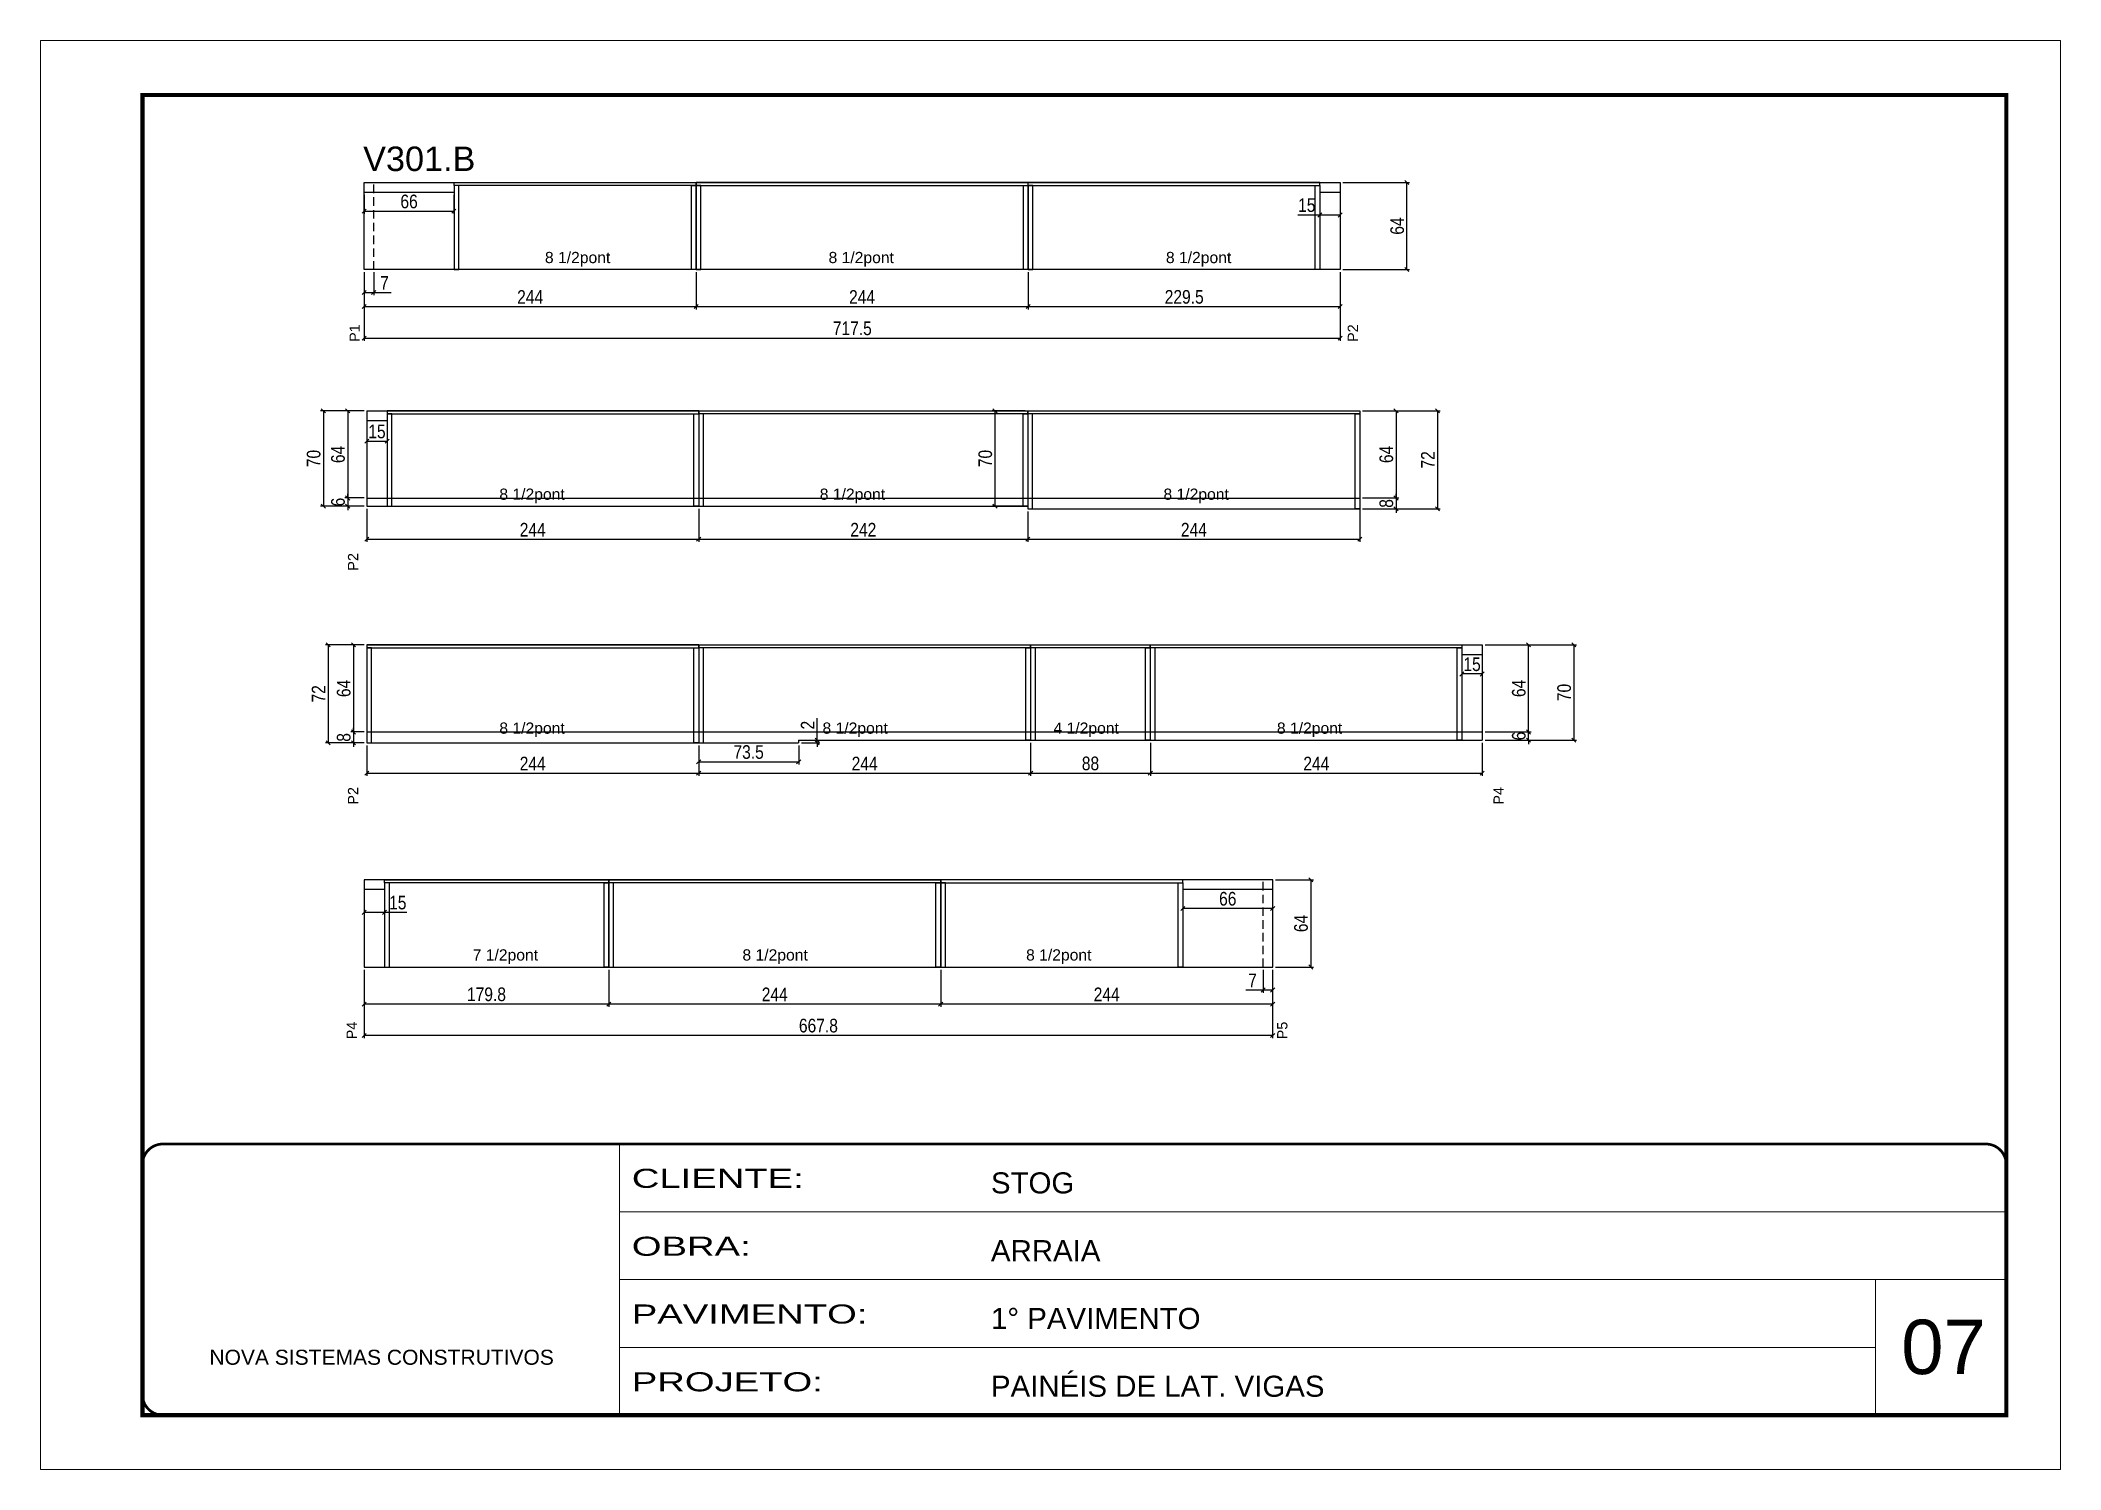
# Model space of a CAD drawing. Extents: x -3394 to 16474, y -5031 to 14397.
# Drawn here: x 7442 to 8927, y 12198 to 13248 of the extents above; entities that cross this region are included whole.
import ezdxf

# ---------------------------------------------------------------- set-up
doc = ezdxf.new("R2010")
doc.units = 0
for name, pattern in [('CONTINUO', [0]), ('DASHED', [0.75, 0.5, -0.25]), ('HIDDEN', [0.375, 0.25, -0.125])]:
    doc.linetypes.add(name, pattern=pattern)
doc.layers.get('0').update_dxf_attribs({"linetype": 'CONTINUOUS'})
doc.layers.get('Defpoints').update_dxf_attribs({"linetype": 'CONTINUOUS'})
for name, color, linetype, lineweight in [('CARIMBO', 255, 'CONTINUOUS', 9), ('Folhas', 255, 'CONTINUOUS', 9), ('SARRAFO DE PRESSAO', 251, 'DASHED', 9)]:
    doc.layers.add(name, color=color, linetype=linetype, lineweight=lineweight)
for name, color, linetype in [('COTA', 241, 'CONTINUOUS'), ('NOMENCLATURA', 7, 'CONTINUOUS'), ('Painéis', 200, 'CONTINUOUS'), ('PONTALETE', 7, 'CONTINUOUS'), ('SARR_2.2x7', 40, 'CONTINUOUS'), ('SARR_3.5x7', 81, 'CONTINUOUS')]:
    doc.layers.add(name, color=color, linetype=linetype)
doc.styles.add('ARIAL', font='arial.ttf')
doc.styles.add('COTA TECNICA', font='techl___.ttf', dxfattribs={"height": 10})
doc.styles.add('Tecnologia', font='')
doc.styles.get('Tecnologia').set_extended_font_data('Forgotten Futurist')
doc.dimstyles.new('PAINEL', dxfattribs={"dimtxt": 10, "dimasz": 3, "dimexe": 3, "dimexo": 3, "dimgap": 3, "dimtad": 1, "dimdec": 1, "dimzin": 12, "dimdsep": 46, "dimtxsty": 'COTA TECNICA', "dimblk1": 'OBLIQUE', "dimblk2": 'OBLIQUE', "dimsah": 1, "dimcen": 0.9, "dimclrd": 4, "dimclre": 4, "dimclrt": 240, "dimadec": 1, "dimazin": 3, "dimtfac": 1, "dimtdec": 1, "dimtmove": 0, "dimatfit": 3, "dimfxl": 1, "dimtolj": 1, "dimtzin": 12, "dimarcsym": 0})

msp = doc.modelspace()

# ---------------------------------------------------------------- texts
at = {"layer": 'CARIMBO', "style": 'ARIAL'}
msp.add_text('07', height=40, dxfattribs=at).set_placement((8810.07, 12268.12))
at = {"layer": 'NOMENCLATURA', "linetype": 'Continuous', "style": 'ARIAL'}
msp.add_text('V301.B', height=18, dxfattribs=at).set_placement((7679.47, 13152.01))
for s, p in [('P1', (7677, 13026.48)), ('P2', (8410.74, 13026.48)), ('P2', (7675.84, 12858.39)), ('P2', (7675.84, 12686.51)), ('P4', (8517.9, 12686.51)), ('P4', (7674.84, 12514.1)), ('P5', (8358.87, 12514.1))]:
    msp.add_text(s, height=7.567, rotation=90, dxfattribs=at).set_placement(p)
at = {"layer": 'PONTALETE', "linetype": 'Continuous', "style": 'ARIAL'}
for s, p in [('8 1/2pont', (7813.07, 13084.36)), ('8 1/2pont', (8021.56, 13084.36)), ('8 1/2pont', (8269.54, 13084.36)), ('8 1/2pont', (7779.58, 12910.47, 0)), ('8 1/2pont', (8015.1, 12910.47, 0)), ('8 1/2pont', (8267.75, 12910.47, 0)), ('8 1/2pont', (7779.58, 12738.6, 0)), ('8 1/2pont', (8017.1, 12738.6, 0)), ('4 1/2pont', (8186.92, 12738.6, 0)), ('8 1/2pont', (8351.13, 12738.6, 0)), ('7 1/2pont', (7759.98, 12571.98)), ('8 1/2pont', (7958.26, 12571.98)), ('8 1/2pont', (8166.76, 12571.98))]:
    msp.add_text(s, height=8.25, dxfattribs=at).set_placement(p)

# ---------------------------------------------------------------- blocks, each defined once
blk = doc.blocks.new('9999999999')
at = {"color": 30, "linetype": 'CONTINUO'}
for p, q in [((98564.6, 34230.2), (98564.6, 34429.4)), ((98564.6, 34379.6), (99584, 34379.6)), ((98564.6, 34329.8), (99488, 34329.8)), ((99584, 34329.8), (99488, 34329.8)), ((99488, 34329.8), (99488, 34230.2)), ((98564.6, 34280), (99488, 34280))]:
    blk.add_line(p, q, dxfattribs=at)
at = {"color": 30, "linetype": 'CONTINUO', "const_width": 2}
blk.add_lwpolyline([(99584, 34230.2), (99584, 34414.4, 0.414214), (99569, 34429.4), (98229, 34429.4, 0.414214), (98214, 34414.4), (98214, 34245.2, 0.414214), (98229, 34230.2), (99584, 34230.2)], format="xyb", dxfattribs=at)
at = {"layer": 'Folhas'}
blk.add_lwpolyline([(98139, 34190.2), (99624, 34190.2), (99624, 35240.2), (98139, 35240.2)], close=True, dxfattribs=at)
at = {"layer": 'Folhas', "color": 30, "const_width": 3}
blk.add_lwpolyline([(98214, 34230.2), (99584, 34230.2), (99584, 35200.2), (98214, 35200.2)], close=True, dxfattribs=at)
at = {"color": 7, "linetype": 'Continuous', "ltscale": 5, "style": 'ARIAL'}
for s, height, p in [('STOG', 15.48, (98837.7, 34393.1)), ('ARRAIA', 15.48, (98837.7, 34343.3)), ('1° PAVIMENTO', 15.483, (98837.7, 34293.5)), ('NOVA SISTEMAS CONSTRUTIVOS', 11.059, (98263.2, 34267.2)), ('PAINÉIS DE LAT. VIGAS', 15.483, (98837.7, 34243.7))]:
    blk.add_text(s, height=height, dxfattribs=at).set_placement(p)
at = {"layer": 'Folhas', "color": 7, "style": 'Tecnologia', "width": 1.5}
for s, p in [('CLIENTE:', (98573.7, 34397.2)), ('OBRA:', (98573.7, 34347.3)), ('PAVIMENTO:', (98573.7, 34297.5)), ('PROJETO:', (98573.7, 34247.7))]:
    blk.add_text(s, height=14, dxfattribs=at).set_placement(p)
blk = doc.blocks.new('_Oblique')
at = {"color": 0, "linetype": 'ByBlock', "lineweight": -2}
blk.add_line((-0.5, -0.5), (0.5, 0.5), dxfattribs=at)
blk = doc.blocks.new('*D122')
at = {"layer": 'COTA', "color": 4, "linetype": 'Continuous', "lineweight": -2, "transparency": 16777216}
for p, q in [((7680.2, 13077.6), (7680.2, 13050.4)), ((7924.2, 13077.6), (7924.2, 13050.4)), ((7680.2, 13052.4), (7924.2, 13052.4))]:
    blk.add_line(p, q, dxfattribs=at)
at = {"layer": 'Defpoints', "color": 0, "linetype": 'Continuous', "transparency": 16777216}
for p in [(7680.2, 13079.6), (7924.2, 13079.6), (7924.2, 13052.4)]:
    blk.add_point(p, dxfattribs=at)
at = {"layer": 'COTA', "color": 4, "linetype": 'Continuous', "lineweight": -2, "transparency": 16777216, "xscale": 3, "yscale": 3, "zscale": 3, "rotation": 180}
blk.add_blockref('_Oblique', (7680.2, 13052.4), dxfattribs=at)
at = {"layer": 'COTA', "color": 4, "linetype": 'Continuous', "lineweight": -2, "transparency": 16777216, "xscale": 3, "yscale": 3, "zscale": 3}
blk.add_blockref('_Oblique', (7924.2, 13052.4), dxfattribs=at)
at = {"layer": 'COTA', "color": 240, "linetype": 'Continuous', "transparency": 16777216, "insert": (7802.2, 13059.5), "char_height": 10, "attachment_point": 5, "style": 'COTA TECNICA'}
blk.add_mtext('\\A1;244', dxfattribs=at)
blk = doc.blocks.new('*D123')
at = {"layer": 'COTA', "color": 4, "linetype": 'Continuous', "lineweight": -2, "transparency": 16777216}
for p, q in [((8168.2, 13077.6), (8168.2, 13050.4)), ((8397.7, 13077.6), (8397.7, 13050.4)), ((8168.2, 13052.4), (8397.7, 13052.4))]:
    blk.add_line(p, q, dxfattribs=at)
at = {"layer": 'Defpoints', "color": 0, "linetype": 'Continuous', "transparency": 16777216}
for p in [(8168.2, 13079.6), (8397.7, 13079.6), (8397.7, 13052.4)]:
    blk.add_point(p, dxfattribs=at)
at = {"layer": 'COTA', "color": 4, "linetype": 'Continuous', "lineweight": -2, "transparency": 16777216, "xscale": 3, "yscale": 3, "zscale": 3, "rotation": 180}
blk.add_blockref('_Oblique', (8168.2, 13052.4), dxfattribs=at)
at = {"layer": 'COTA', "color": 4, "linetype": 'Continuous', "lineweight": -2, "transparency": 16777216, "xscale": 3, "yscale": 3, "zscale": 3}
blk.add_blockref('_Oblique', (8397.7, 13052.4), dxfattribs=at)
at = {"layer": 'COTA', "color": 240, "linetype": 'Continuous', "transparency": 16777216, "insert": (8283, 13059.5), "char_height": 10, "attachment_point": 5, "style": 'COTA TECNICA'}
blk.add_mtext('\\A1;229.5', dxfattribs=at)
blk = doc.blocks.new('*D124')
at = {"layer": 'COTA', "color": 4, "linetype": 'Continuous', "lineweight": -2, "transparency": 16777216}
for p, q in [((7680.2, 13077.6), (7680.2, 13027.3)), ((8397.7, 13077.6), (8397.7, 13027.3)), ((7680.2, 13029.3), (8397.7, 13029.3))]:
    blk.add_line(p, q, dxfattribs=at)
at = {"layer": 'Defpoints', "color": 0, "linetype": 'Continuous', "transparency": 16777216}
for p in [(7680.2, 13079.6), (8397.7, 13079.6), (8397.7, 13029.3)]:
    blk.add_point(p, dxfattribs=at)
at = {"layer": 'COTA', "color": 4, "linetype": 'Continuous', "lineweight": -2, "transparency": 16777216, "xscale": 3, "yscale": 3, "zscale": 3, "rotation": 180}
blk.add_blockref('_Oblique', (7680.2, 13029.3), dxfattribs=at)
at = {"layer": 'COTA', "color": 4, "linetype": 'Continuous', "lineweight": -2, "transparency": 16777216, "xscale": 3, "yscale": 3, "zscale": 3}
blk.add_blockref('_Oblique', (8397.7, 13029.3), dxfattribs=at)
at = {"layer": 'COTA', "color": 240, "linetype": 'Continuous', "transparency": 16777216, "insert": (8039, 13036.4), "char_height": 10, "attachment_point": 5, "style": 'COTA TECNICA'}
blk.add_mtext('\\A1;717.5', dxfattribs=at)
blk = doc.blocks.new('*D125')
at = {"layer": 'COTA', "color": 4, "linetype": 'Continuous', "lineweight": -2, "transparency": 16777216}
for p, q in [((8399.7, 13143.6), (8448.7, 13143.6)), ((8446.7, 13079.6), (8446.7, 13143.6)), ((8399.7, 13079.6), (8448.7, 13079.6))]:
    blk.add_line(p, q, dxfattribs=at)
at = {"layer": 'Defpoints', "color": 0, "linetype": 'Continuous', "transparency": 16777216}
for p in [(8397.7, 13143.6), (8446.7, 13143.6), (8397.7, 13079.6)]:
    blk.add_point(p, dxfattribs=at)
at = {"layer": 'COTA', "color": 4, "linetype": 'Continuous', "lineweight": -2, "transparency": 16777216, "xscale": 3, "yscale": 3, "zscale": 3}
for p, rotation in [((8446.7, 13143.6), 90), ((8446.7, 13079.6), 270)]:
    blk.add_blockref('_Oblique', p, dxfattribs=dict(at, rotation=rotation))
at = {"layer": 'COTA', "color": 240, "linetype": 'Continuous', "transparency": 16777216, "insert": (8439.6, 13111.6), "char_height": 10, "attachment_point": 5, "rotation": 90, "style": 'COTA TECNICA'}
blk.add_mtext('\\A1;64', dxfattribs=at)
blk = doc.blocks.new('*D126')
at = {"layer": 'COTA', "color": 4, "linetype": 'Continuous', "lineweight": -2, "transparency": 16777216}
for p, q in [((7924.2, 13077.6), (7924.2, 13050.4)), ((8168.2, 13077.6), (8168.2, 13050.4)), ((7924.2, 13052.4), (8168.2, 13052.4))]:
    blk.add_line(p, q, dxfattribs=at)
at = {"layer": 'Defpoints', "color": 0, "linetype": 'Continuous', "transparency": 16777216}
for p in [(7924.2, 13079.6), (8168.2, 13079.6), (8168.2, 13052.4)]:
    blk.add_point(p, dxfattribs=at)
at = {"layer": 'COTA', "color": 4, "linetype": 'Continuous', "lineweight": -2, "transparency": 16777216, "xscale": 3, "yscale": 3, "zscale": 3, "rotation": 180}
blk.add_blockref('_Oblique', (7924.2, 13052.4), dxfattribs=at)
at = {"layer": 'COTA', "color": 4, "linetype": 'Continuous', "lineweight": -2, "transparency": 16777216, "xscale": 3, "yscale": 3, "zscale": 3}
blk.add_blockref('_Oblique', (8168.2, 13052.4), dxfattribs=at)
at = {"layer": 'COTA', "color": 240, "linetype": 'Continuous', "transparency": 16777216, "insert": (8046.2, 13059.5), "char_height": 10, "attachment_point": 5, "style": 'COTA TECNICA'}
blk.add_mtext('\\A1;244', dxfattribs=at)
blk = doc.blocks.new('*D127')
at = {"layer": 'COTA', "color": 4, "linetype": 'Continuous', "lineweight": -2, "transparency": 16777216}
for p, q in [((7680.2, 13134.6), (7680.2, 13120.5)), ((7746.2, 13134.6), (7746.2, 13120.5)), ((7680.2, 13122.5), (7746.2, 13122.5))]:
    blk.add_line(p, q, dxfattribs=at)
at = {"layer": 'Defpoints', "color": 0, "linetype": 'Continuous', "transparency": 16777216}
for p in [(7680.2, 13136.6), (7746.2, 13136.6), (7746.2, 13122.5)]:
    blk.add_point(p, dxfattribs=at)
at = {"layer": 'COTA', "color": 4, "linetype": 'Continuous', "lineweight": -2, "transparency": 16777216, "xscale": 3, "yscale": 3, "zscale": 3, "rotation": 180}
blk.add_blockref('_Oblique', (7680.2, 13122.5), dxfattribs=at)
at = {"layer": 'COTA', "color": 4, "linetype": 'Continuous', "lineweight": -2, "transparency": 16777216, "xscale": 3, "yscale": 3, "zscale": 3}
blk.add_blockref('_Oblique', (7746.2, 13122.5), dxfattribs=at)
at = {"layer": 'COTA', "color": 240, "linetype": 'Continuous', "transparency": 16777216, "insert": (7713.2, 13129.6), "char_height": 10, "attachment_point": 5, "style": 'COTA TECNICA'}
blk.add_mtext('\\A1;66', dxfattribs=at)
blk = doc.blocks.new('*D128')
at = {"layer": 'COTA', "color": 4, "linetype": 'Continuous', "lineweight": -2, "transparency": 16777216}
for p, q in [((7680.2, 13077.6), (7680.2, 13060.7)), ((7687.2, 13077.6), (7687.2, 13060.7)), ((7680.2, 13062.7), (7687.2, 13062.7)), ((7687.2, 13062.7), (7700, 13062.7))]:
    blk.add_line(p, q, dxfattribs=at)
at = {"layer": 'Defpoints', "color": 0, "linetype": 'Continuous', "transparency": 16777216}
for p in [(7680.2, 13079.6), (7687.2, 13079.6), (7687.2, 13062.7)]:
    blk.add_point(p, dxfattribs=at)
at = {"layer": 'COTA', "color": 4, "linetype": 'Continuous', "lineweight": -2, "transparency": 16777216, "xscale": 3, "yscale": 3, "zscale": 3, "rotation": 180}
blk.add_blockref('_Oblique', (7680.2, 13062.7), dxfattribs=at)
at = {"layer": 'COTA', "color": 4, "linetype": 'Continuous', "lineweight": -2, "transparency": 16777216, "xscale": 3, "yscale": 3, "zscale": 3}
blk.add_blockref('_Oblique', (7687.2, 13062.7), dxfattribs=at)
at = {"layer": 'COTA', "color": 240, "linetype": 'Continuous', "transparency": 16777216, "insert": (7695.1, 13069.8), "char_height": 10, "attachment_point": 5, "style": 'COTA TECNICA'}
blk.add_mtext('\\A1;7', dxfattribs=at)
blk = doc.blocks.new('*D129')
at = {"layer": 'COTA', "color": 4, "linetype": 'Continuous', "lineweight": -2, "transparency": 16777216}
for p, q in [((8382.7, 13134.6), (8382.7, 13117.7)), ((8397.7, 13134.6), (8397.7, 13117.7)), ((8382.7, 13119.7), (8366.4, 13119.7)), ((8397.7, 13119.7), (8382.7, 13119.7))]:
    blk.add_line(p, q, dxfattribs=at)
at = {"layer": 'Defpoints', "color": 0, "linetype": 'Continuous', "transparency": 16777216}
for p in [(8382.7, 13136.6), (8397.7, 13136.6), (8382.7, 13119.7)]:
    blk.add_point(p, dxfattribs=at)
at = {"layer": 'COTA', "color": 4, "linetype": 'Continuous', "lineweight": -2, "transparency": 16777216, "xscale": 3, "yscale": 3, "zscale": 3, "rotation": 180}
blk.add_blockref('_Oblique', (8382.7, 13119.7), dxfattribs=at)
at = {"layer": 'COTA', "color": 4, "linetype": 'Continuous', "lineweight": -2, "transparency": 16777216, "xscale": 3, "yscale": 3, "zscale": 3}
blk.add_blockref('_Oblique', (8397.7, 13119.7), dxfattribs=at)
at = {"layer": 'COTA', "color": 240, "linetype": 'Continuous', "transparency": 16777216, "insert": (8373.1, 13126.9), "char_height": 10, "attachment_point": 5, "style": 'COTA TECNICA'}
blk.add_mtext('\\A1;15', dxfattribs=at)
blk = doc.blocks.new('*D131')
at = {"layer": 'COTA', "color": 4, "linetype": 'Continuous', "lineweight": -2, "transparency": 16777216}
for p, q in [((7682.1, 12903.8), (7682.1, 12879.5)), ((7926.1, 12903.8), (7926.1, 12879.5)), ((7682.1, 12881.5), (7926.1, 12881.5))]:
    blk.add_line(p, q, dxfattribs=at)
at = {"layer": 'Defpoints', "color": 0, "linetype": 'Continuous', "transparency": 16777216}
for p in [(7682.1, 12905.8), (7926.1, 12905.8), (7926.1, 12881.5)]:
    blk.add_point(p, dxfattribs=at)
at = {"layer": 'COTA', "color": 4, "linetype": 'Continuous', "lineweight": -2, "transparency": 16777216, "xscale": 3, "yscale": 3, "zscale": 3, "rotation": 180}
blk.add_blockref('_Oblique', (7682.1, 12881.5), dxfattribs=at)
at = {"layer": 'COTA', "color": 4, "linetype": 'Continuous', "lineweight": -2, "transparency": 16777216, "xscale": 3, "yscale": 3, "zscale": 3}
blk.add_blockref('_Oblique', (7926.1, 12881.5), dxfattribs=at)
at = {"layer": 'COTA', "color": 240, "linetype": 'Continuous', "transparency": 16777216, "insert": (7804.1, 12888.5), "char_height": 10, "attachment_point": 5, "style": 'COTA TECNICA'}
blk.add_mtext('\\A1;244', dxfattribs=at)
blk = doc.blocks.new('*D133')
at = {"layer": 'COTA', "color": 4, "linetype": 'Continuous', "lineweight": -2, "transparency": 16777216}
for p, q in [((7926.1, 12903.8), (7926.1, 12879.5)), ((8168.1, 12901.8), (8168.1, 12879.5)), ((7926.1, 12881.5), (8168.1, 12881.5))]:
    blk.add_line(p, q, dxfattribs=at)
at = {"layer": 'Defpoints', "color": 0, "linetype": 'Continuous', "transparency": 16777216}
for p in [(7926.1, 12905.8), (8168.1, 12903.8), (8168.1, 12881.5)]:
    blk.add_point(p, dxfattribs=at)
at = {"layer": 'COTA', "color": 4, "linetype": 'Continuous', "lineweight": -2, "transparency": 16777216, "xscale": 3, "yscale": 3, "zscale": 3, "rotation": 180}
blk.add_blockref('_Oblique', (7926.1, 12881.5), dxfattribs=at)
at = {"layer": 'COTA', "color": 4, "linetype": 'Continuous', "lineweight": -2, "transparency": 16777216, "xscale": 3, "yscale": 3, "zscale": 3}
blk.add_blockref('_Oblique', (8168.1, 12881.5), dxfattribs=at)
at = {"layer": 'COTA', "color": 240, "linetype": 'Continuous', "transparency": 16777216, "insert": (8047.1, 12888.5), "char_height": 10, "attachment_point": 5, "style": 'COTA TECNICA'}
blk.add_mtext('\\A1;242', dxfattribs=at)
blk = doc.blocks.new('*D136')
at = {"layer": 'COTA', "color": 4, "linetype": 'Continuous', "lineweight": -2, "transparency": 16777216}
for p, q in [((7682.1, 12966.8), (7682.1, 12951.5)), ((7697.1, 12966.8), (7697.1, 12951.5)), ((7682.1, 12953.5), (7697.1, 12953.5))]:
    blk.add_line(p, q, dxfattribs=at)
at = {"layer": 'Defpoints', "color": 0, "linetype": 'Continuous', "transparency": 16777216}
for p in [(7682.1, 12968.8), (7697.1, 12968.8), (7697.1, 12953.5)]:
    blk.add_point(p, dxfattribs=at)
at = {"layer": 'COTA', "color": 4, "linetype": 'Continuous', "lineweight": -2, "transparency": 16777216, "xscale": 3, "yscale": 3, "zscale": 3, "rotation": 180}
blk.add_blockref('_Oblique', (7682.1, 12953.5), dxfattribs=at)
at = {"layer": 'COTA', "color": 4, "linetype": 'Continuous', "lineweight": -2, "transparency": 16777216, "xscale": 3, "yscale": 3, "zscale": 3}
blk.add_blockref('_Oblique', (7697.1, 12953.5), dxfattribs=at)
at = {"layer": 'COTA', "color": 240, "linetype": 'Continuous', "transparency": 16777216, "insert": (7689.6, 12960.6), "char_height": 10, "attachment_point": 5, "style": 'COTA TECNICA'}
blk.add_mtext('\\A1;15', dxfattribs=at)
blk = doc.blocks.new('*D142')
at = {"layer": 'COTA', "color": 4, "linetype": 'Continuous', "lineweight": -2, "transparency": 16777216}
for p, q in [((8104, 12565.2), (8104, 12538)), ((8348, 12565.2), (8348, 12538)), ((8348, 12540), (8104, 12540))]:
    blk.add_line(p, q, dxfattribs=at)
at = {"layer": 'Defpoints', "color": 0, "linetype": 'Continuous', "transparency": 16777216}
for p in [(8104, 12567.2), (8348, 12567.2), (8104, 12540)]:
    blk.add_point(p, dxfattribs=at)
at = {"layer": 'COTA', "color": 4, "linetype": 'Continuous', "lineweight": -2, "transparency": 16777216, "xscale": 3, "yscale": 3, "zscale": 3, "rotation": 180}
blk.add_blockref('_Oblique', (8104, 12540), dxfattribs=at)
at = {"layer": 'COTA', "color": 4, "linetype": 'Continuous', "lineweight": -2, "transparency": 16777216, "xscale": 3, "yscale": 3, "zscale": 3}
blk.add_blockref('_Oblique', (8348, 12540), dxfattribs=at)
at = {"layer": 'COTA', "color": 240, "linetype": 'Continuous', "transparency": 16777216, "insert": (8226, 12547.1), "char_height": 10, "attachment_point": 5, "style": 'COTA TECNICA'}
blk.add_mtext('\\A1;244', dxfattribs=at)
blk = doc.blocks.new('*D143')
at = {"layer": 'COTA', "color": 4, "linetype": 'Continuous', "lineweight": -2, "transparency": 16777216}
for p, q in [((7680.2, 12565.2), (7680.2, 12538)), ((7860, 12565.2), (7860, 12538)), ((7860, 12540), (7680.2, 12540))]:
    blk.add_line(p, q, dxfattribs=at)
at = {"layer": 'Defpoints', "color": 0, "linetype": 'Continuous', "transparency": 16777216}
for p in [(7680.2, 12567.2), (7860, 12567.2), (7680.2, 12540)]:
    blk.add_point(p, dxfattribs=at)
at = {"layer": 'COTA', "color": 4, "linetype": 'Continuous', "lineweight": -2, "transparency": 16777216, "xscale": 3, "yscale": 3, "zscale": 3, "rotation": 180}
blk.add_blockref('_Oblique', (7680.2, 12540), dxfattribs=at)
at = {"layer": 'COTA', "color": 4, "linetype": 'Continuous', "lineweight": -2, "transparency": 16777216, "xscale": 3, "yscale": 3, "zscale": 3}
blk.add_blockref('_Oblique', (7860, 12540), dxfattribs=at)
at = {"layer": 'COTA', "color": 240, "linetype": 'Continuous', "transparency": 16777216, "insert": (7770.1, 12547.1), "char_height": 10, "attachment_point": 5, "style": 'COTA TECNICA'}
blk.add_mtext('\\A1;179.8', dxfattribs=at)
blk = doc.blocks.new('*D144')
at = {"layer": 'COTA', "color": 4, "linetype": 'Continuous', "lineweight": -2, "transparency": 16777216}
for p, q in [((7680.2, 12565.2), (7680.2, 12514.9)), ((8348, 12565.2), (8348, 12514.9)), ((8348, 12516.9), (7680.2, 12516.9))]:
    blk.add_line(p, q, dxfattribs=at)
at = {"layer": 'Defpoints', "color": 0, "linetype": 'Continuous', "transparency": 16777216}
for p in [(7680.2, 12567.2), (8348, 12567.2), (7680.2, 12516.9)]:
    blk.add_point(p, dxfattribs=at)
at = {"layer": 'COTA', "color": 4, "linetype": 'Continuous', "lineweight": -2, "transparency": 16777216, "xscale": 3, "yscale": 3, "zscale": 3, "rotation": 180}
blk.add_blockref('_Oblique', (7680.2, 12516.9), dxfattribs=at)
at = {"layer": 'COTA', "color": 4, "linetype": 'Continuous', "lineweight": -2, "transparency": 16777216, "xscale": 3, "yscale": 3, "zscale": 3}
blk.add_blockref('_Oblique', (8348, 12516.9), dxfattribs=at)
at = {"layer": 'COTA', "color": 240, "linetype": 'Continuous', "transparency": 16777216, "insert": (8014.1, 12524.1), "char_height": 10, "attachment_point": 5, "style": 'COTA TECNICA'}
blk.add_mtext('\\A1;667.8', dxfattribs=at)
blk = doc.blocks.new('*D138')
at = {"layer": 'COTA', "color": 4, "linetype": 'Continuous', "lineweight": -2, "transparency": 16777216}
for p, q in [((7860, 12565.2), (7860, 12538)), ((8104, 12565.2), (8104, 12538)), ((8104, 12540), (7860, 12540))]:
    blk.add_line(p, q, dxfattribs=at)
at = {"layer": 'Defpoints', "color": 0, "linetype": 'Continuous', "transparency": 16777216}
for p in [(7860, 12567.2), (8104, 12567.2), (7860, 12540)]:
    blk.add_point(p, dxfattribs=at)
at = {"layer": 'COTA', "color": 4, "linetype": 'Continuous', "lineweight": -2, "transparency": 16777216, "xscale": 3, "yscale": 3, "zscale": 3, "rotation": 180}
blk.add_blockref('_Oblique', (7860, 12540), dxfattribs=at)
at = {"layer": 'COTA', "color": 4, "linetype": 'Continuous', "lineweight": -2, "transparency": 16777216, "xscale": 3, "yscale": 3, "zscale": 3}
blk.add_blockref('_Oblique', (8104, 12540), dxfattribs=at)
at = {"layer": 'COTA', "color": 240, "linetype": 'Continuous', "transparency": 16777216, "insert": (7982, 12547.1), "char_height": 10, "attachment_point": 5, "style": 'COTA TECNICA'}
blk.add_mtext('\\A1;244', dxfattribs=at)
blk = doc.blocks.new('*D139')
at = {"layer": 'COTA', "color": 4, "linetype": 'Continuous', "lineweight": -2, "transparency": 16777216}
for p, q in [((8282, 12622.2), (8282, 12608.2)), ((8348, 12610.2), (8282, 12610.2)), ((8348, 12622.2), (8348, 12608.2))]:
    blk.add_line(p, q, dxfattribs=at)
at = {"layer": 'Defpoints', "color": 0, "linetype": 'Continuous', "transparency": 16777216}
for p in [(8282, 12624.2), (8348, 12624.2), (8282, 12610.2)]:
    blk.add_point(p, dxfattribs=at)
at = {"layer": 'COTA', "color": 4, "linetype": 'Continuous', "lineweight": -2, "transparency": 16777216, "xscale": 3, "yscale": 3, "zscale": 3, "rotation": 180}
blk.add_blockref('_Oblique', (8282, 12610.2), dxfattribs=at)
at = {"layer": 'COTA', "color": 4, "linetype": 'Continuous', "lineweight": -2, "transparency": 16777216, "xscale": 3, "yscale": 3, "zscale": 3}
blk.add_blockref('_Oblique', (8348, 12610.2), dxfattribs=at)
at = {"layer": 'COTA', "color": 240, "linetype": 'Continuous', "transparency": 16777216, "insert": (8315, 12617.3), "char_height": 10, "attachment_point": 5, "style": 'COTA TECNICA'}
blk.add_mtext('\\A1;66', dxfattribs=at)
blk = doc.blocks.new('*D140')
at = {"layer": 'COTA', "color": 4, "linetype": 'Continuous', "lineweight": -2, "transparency": 16777216}
for p, q in [((8341, 12565.2), (8341, 12548.3)), ((8348, 12565.2), (8348, 12548.3)), ((8341, 12550.3), (8328.3, 12550.3)), ((8348, 12550.3), (8341, 12550.3))]:
    blk.add_line(p, q, dxfattribs=at)
at = {"layer": 'Defpoints', "color": 0, "linetype": 'Continuous', "transparency": 16777216}
for p in [(8341, 12567.2), (8348, 12567.2), (8341, 12550.3)]:
    blk.add_point(p, dxfattribs=at)
at = {"layer": 'COTA', "color": 4, "linetype": 'Continuous', "lineweight": -2, "transparency": 16777216, "xscale": 3, "yscale": 3, "zscale": 3, "rotation": 180}
blk.add_blockref('_Oblique', (8341, 12550.3), dxfattribs=at)
at = {"layer": 'COTA', "color": 4, "linetype": 'Continuous', "lineweight": -2, "transparency": 16777216, "xscale": 3, "yscale": 3, "zscale": 3}
blk.add_blockref('_Oblique', (8348, 12550.3), dxfattribs=at)
at = {"layer": 'COTA', "color": 240, "linetype": 'Continuous', "transparency": 16777216, "insert": (8333.2, 12557.4), "char_height": 10, "attachment_point": 5, "style": 'COTA TECNICA'}
blk.add_mtext('\\A1;7', dxfattribs=at)
blk = doc.blocks.new('*D141')
at = {"layer": 'COTA', "color": 4, "linetype": 'Continuous', "lineweight": -2, "transparency": 16777216}
for p, q in [((7680.2, 12622.2), (7680.2, 12605.4)), ((7695.2, 12622.2), (7695.2, 12605.4)), ((7680.2, 12607.4), (7695.2, 12607.4)), ((7695.2, 12607.4), (7711.6, 12607.4))]:
    blk.add_line(p, q, dxfattribs=at)
at = {"layer": 'Defpoints', "color": 0, "linetype": 'Continuous', "transparency": 16777216}
for p in [(7680.2, 12624.2), (7695.2, 12624.2), (7695.2, 12607.4)]:
    blk.add_point(p, dxfattribs=at)
at = {"layer": 'COTA', "color": 4, "linetype": 'Continuous', "lineweight": -2, "transparency": 16777216, "xscale": 3, "yscale": 3, "zscale": 3, "rotation": 180}
blk.add_blockref('_Oblique', (7680.2, 12607.4), dxfattribs=at)
at = {"layer": 'COTA', "color": 4, "linetype": 'Continuous', "lineweight": -2, "transparency": 16777216, "xscale": 3, "yscale": 3, "zscale": 3}
blk.add_blockref('_Oblique', (7695.2, 12607.4), dxfattribs=at)
at = {"layer": 'COTA', "color": 240, "linetype": 'Continuous', "transparency": 16777216, "insert": (7704.9, 12614.5), "char_height": 10, "attachment_point": 5, "style": 'COTA TECNICA'}
blk.add_mtext('\\A1;15', dxfattribs=at)
blk = doc.blocks.new('*D145')
at = {"layer": 'COTA', "color": 4, "linetype": 'Continuous', "lineweight": -2, "transparency": 16777216}
for p, q in [((8350, 12631.2), (8378, 12631.2)), ((8376, 12631.2), (8376, 12567.2)), ((8350, 12567.2), (8378, 12567.2))]:
    blk.add_line(p, q, dxfattribs=at)
at = {"layer": 'Defpoints', "color": 0, "linetype": 'Continuous', "transparency": 16777216}
for p in [(8348, 12631.2), (8348, 12567.2), (8376, 12567.2)]:
    blk.add_point(p, dxfattribs=at)
at = {"layer": 'COTA', "color": 4, "linetype": 'Continuous', "lineweight": -2, "transparency": 16777216, "xscale": 3, "yscale": 3, "zscale": 3}
for p, rotation in [((8376, 12631.2), 90), ((8376, 12567.2), 270)]:
    blk.add_blockref('_Oblique', p, dxfattribs=dict(at, rotation=rotation))
at = {"layer": 'COTA', "color": 240, "linetype": 'Continuous', "transparency": 16777216, "insert": (8368.9, 12599.2), "char_height": 10, "attachment_point": 5, "rotation": 90, "style": 'COTA TECNICA'}
blk.add_mtext('\\A1;64', dxfattribs=at)
blk = doc.blocks.new('*D2214')
at = {"layer": 'COTA', "color": 4, "linetype": 'Continuous', "lineweight": -2, "transparency": 16777216}
for p, q in [((8504.1, 12803.9), (8571.4, 12803.9)), ((8569.4, 12803.9), (8569.4, 12733.9)), ((8504.1, 12733.9), (8571.4, 12733.9))]:
    blk.add_line(p, q, dxfattribs=at)
at = {"layer": 'Defpoints', "color": 0, "linetype": 'Continuous', "transparency": 16777216}
for p in [(8502.1, 12803.9), (8502.1, 12733.9), (8569.4, 12733.9)]:
    blk.add_point(p, dxfattribs=at)
at = {"layer": 'COTA', "color": 4, "linetype": 'Continuous', "lineweight": -2, "transparency": 16777216, "xscale": 3, "yscale": 3, "zscale": 3}
for p, rotation in [((8569.4, 12803.9), 90), ((8569.4, 12733.9), 270)]:
    blk.add_blockref('_Oblique', p, dxfattribs=dict(at, rotation=rotation))
at = {"layer": 'COTA', "color": 240, "linetype": 'Continuous', "transparency": 16777216, "insert": (8562.3, 12768.9), "char_height": 10, "attachment_point": 5, "rotation": 90, "style": 'COTA TECNICA'}
blk.add_mtext('\\A1;70', dxfattribs=at)
blk = doc.blocks.new('*D2215')
at = {"layer": 'COTA', "color": 4, "linetype": 'Continuous', "lineweight": -2, "transparency": 16777216}
for p, q in [((7682.1, 12729.9), (7682.1, 12707.6)), ((7926.1, 12729.9), (7926.1, 12707.6)), ((7682.1, 12709.6), (7926.1, 12709.6))]:
    blk.add_line(p, q, dxfattribs=at)
at = {"layer": 'Defpoints', "color": 0, "linetype": 'Continuous', "transparency": 16777216}
for p in [(7682.1, 12731.9), (7926.1, 12731.9), (7926.1, 12709.6)]:
    blk.add_point(p, dxfattribs=at)
at = {"layer": 'COTA', "color": 4, "linetype": 'Continuous', "lineweight": -2, "transparency": 16777216, "xscale": 3, "yscale": 3, "zscale": 3, "rotation": 180}
blk.add_blockref('_Oblique', (7682.1, 12709.6), dxfattribs=at)
at = {"layer": 'COTA', "color": 4, "linetype": 'Continuous', "lineweight": -2, "transparency": 16777216, "xscale": 3, "yscale": 3, "zscale": 3}
blk.add_blockref('_Oblique', (7926.1, 12709.6), dxfattribs=at)
at = {"layer": 'COTA', "color": 240, "linetype": 'Continuous', "transparency": 16777216, "insert": (7804.1, 12716.7), "char_height": 10, "attachment_point": 5, "style": 'COTA TECNICA'}
blk.add_mtext('\\A1;244', dxfattribs=at)
blk = doc.blocks.new('*D2216')
at = {"layer": 'COTA', "color": 4, "linetype": 'Continuous', "lineweight": -2, "transparency": 16777216}
for p, q in [((8258.1, 12731.9), (8258.1, 12707.6)), ((8502.1, 12731.9), (8502.1, 12707.6)), ((8258.1, 12709.6), (8502.1, 12709.6))]:
    blk.add_line(p, q, dxfattribs=at)
at = {"layer": 'Defpoints', "color": 0, "linetype": 'Continuous', "transparency": 16777216}
for p in [(8258.1, 12733.9), (8502.1, 12733.9), (8502.1, 12709.6)]:
    blk.add_point(p, dxfattribs=at)
at = {"layer": 'COTA', "color": 4, "linetype": 'Continuous', "lineweight": -2, "transparency": 16777216, "xscale": 3, "yscale": 3, "zscale": 3, "rotation": 180}
blk.add_blockref('_Oblique', (8258.1, 12709.6), dxfattribs=at)
at = {"layer": 'COTA', "color": 4, "linetype": 'Continuous', "lineweight": -2, "transparency": 16777216, "xscale": 3, "yscale": 3, "zscale": 3}
blk.add_blockref('_Oblique', (8502.1, 12709.6), dxfattribs=at)
at = {"layer": 'COTA', "color": 240, "linetype": 'Continuous', "transparency": 16777216, "insert": (8380.1, 12716.7), "char_height": 10, "attachment_point": 5, "style": 'COTA TECNICA'}
blk.add_mtext('\\A1;244', dxfattribs=at)
blk = doc.blocks.new('*D2217')
at = {"layer": 'COTA', "color": 4, "linetype": 'Continuous', "lineweight": -2, "transparency": 16777216}
for p, q in [((7926.1, 12729.9), (7926.1, 12707.6)), ((8170.1, 12731.9), (8170.1, 12707.6)), ((7926.1, 12709.6), (8170.1, 12709.6))]:
    blk.add_line(p, q, dxfattribs=at)
at = {"layer": 'Defpoints', "color": 0, "linetype": 'Continuous', "transparency": 16777216}
for p in [(7926.1, 12731.9), (8170.1, 12733.9), (8170.1, 12709.6)]:
    blk.add_point(p, dxfattribs=at)
at = {"layer": 'COTA', "color": 4, "linetype": 'Continuous', "lineweight": -2, "transparency": 16777216, "xscale": 3, "yscale": 3, "zscale": 3, "rotation": 180}
blk.add_blockref('_Oblique', (7926.1, 12709.6), dxfattribs=at)
at = {"layer": 'COTA', "color": 4, "linetype": 'Continuous', "lineweight": -2, "transparency": 16777216, "xscale": 3, "yscale": 3, "zscale": 3}
blk.add_blockref('_Oblique', (8170.1, 12709.6), dxfattribs=at)
at = {"layer": 'COTA', "color": 240, "linetype": 'Continuous', "transparency": 16777216, "insert": (8048.1, 12716.7), "char_height": 10, "attachment_point": 5, "style": 'COTA TECNICA'}
blk.add_mtext('\\A1;244', dxfattribs=at)
blk = doc.blocks.new('*D2211')
at = {"layer": 'COTA', "color": 4, "linetype": 'Continuous', "lineweight": -2, "transparency": 16777216}
for p, q in [((8170.1, 12731.9), (8170.1, 12707.6)), ((8258.1, 12731.9), (8258.1, 12707.6)), ((8170.1, 12709.6), (8258.1, 12709.6))]:
    blk.add_line(p, q, dxfattribs=at)
at = {"layer": 'Defpoints', "color": 0, "linetype": 'Continuous', "transparency": 16777216}
for p in [(8170.1, 12733.9), (8258.1, 12733.9), (8258.1, 12709.6)]:
    blk.add_point(p, dxfattribs=at)
at = {"layer": 'COTA', "color": 4, "linetype": 'Continuous', "lineweight": -2, "transparency": 16777216, "xscale": 3, "yscale": 3, "zscale": 3, "rotation": 180}
blk.add_blockref('_Oblique', (8170.1, 12709.6), dxfattribs=at)
at = {"layer": 'COTA', "color": 4, "linetype": 'Continuous', "lineweight": -2, "transparency": 16777216, "xscale": 3, "yscale": 3, "zscale": 3}
blk.add_blockref('_Oblique', (8258.1, 12709.6), dxfattribs=at)
at = {"layer": 'COTA', "color": 240, "linetype": 'Continuous', "transparency": 16777216, "insert": (8214.1, 12716.7), "char_height": 10, "attachment_point": 5, "style": 'COTA TECNICA'}
blk.add_mtext('\\A1;88', dxfattribs=at)
blk = doc.blocks.new('*D2213')
at = {"layer": 'COTA', "color": 4, "linetype": 'Continuous', "lineweight": -2, "transparency": 16777216}
for p, q in [((8487.1, 12794.9), (8487.1, 12780.5)), ((8502.1, 12794.9), (8502.1, 12780.5)), ((8502.1, 12782.5), (8487.1, 12782.5))]:
    blk.add_line(p, q, dxfattribs=at)
at = {"layer": 'Defpoints', "color": 0, "linetype": 'Continuous', "transparency": 16777216}
for p in [(8487.1, 12796.9), (8502.1, 12796.9), (8487.1, 12782.5)]:
    blk.add_point(p, dxfattribs=at)
at = {"layer": 'COTA', "color": 4, "linetype": 'Continuous', "lineweight": -2, "transparency": 16777216, "xscale": 3, "yscale": 3, "zscale": 3, "rotation": 180}
blk.add_blockref('_Oblique', (8487.1, 12782.5), dxfattribs=at)
at = {"layer": 'COTA', "color": 4, "linetype": 'Continuous', "lineweight": -2, "transparency": 16777216, "xscale": 3, "yscale": 3, "zscale": 3}
blk.add_blockref('_Oblique', (8502.1, 12782.5), dxfattribs=at)
at = {"layer": 'COTA', "color": 240, "linetype": 'Continuous', "transparency": 16777216, "insert": (8494.6, 12789.6), "char_height": 10, "attachment_point": 5, "style": 'COTA TECNICA'}
blk.add_mtext('\\A1;15', dxfattribs=at)
blk = doc.blocks.new('*D2209')
at = {"layer": 'COTA', "color": 4, "linetype": 'Continuous', "lineweight": -2, "transparency": 16777216}
for p, q in [((8536.1, 12739.9), (8536.1, 12742.9)), ((8504.1, 12739.9), (8538.1, 12739.9)), ((8504.1, 12733.9), (8538.1, 12733.9)), ((8536.1, 12733.9), (8536.1, 12739.9)), ((8536.1, 12733.9), (8536.1, 12730.9))]:
    blk.add_line(p, q, dxfattribs=at)
at = {"layer": 'Defpoints', "color": 0, "linetype": 'Continuous', "transparency": 16777216}
for p in [(8502.1, 12739.9), (8502.1, 12733.9), (8536.1, 12739.9)]:
    blk.add_point(p, dxfattribs=at)
at = {"layer": 'COTA', "color": 4, "linetype": 'Continuous', "lineweight": -2, "transparency": 16777216, "xscale": 3, "yscale": 3, "zscale": 3}
for p, rotation in [((8536.1, 12739.9), 270), ((8536.1, 12733.9), 90)]:
    blk.add_blockref('_Oblique', p, dxfattribs=dict(at, rotation=rotation))
at = {"layer": 'COTA', "color": 240, "linetype": 'Continuous', "transparency": 16777216, "insert": (8529, 12736.9), "char_height": 10, "attachment_point": 5, "rotation": 90, "style": 'COTA TECNICA'}
blk.add_mtext('\\A1;6', dxfattribs=at)
blk = doc.blocks.new('*D2210')
at = {"layer": 'COTA', "color": 4, "linetype": 'Continuous', "lineweight": -2, "transparency": 16777216}
for p, q in [((8504.1, 12803.9), (8538.1, 12803.9)), ((8536.1, 12739.9), (8536.1, 12803.9)), ((8504.1, 12739.9), (8538.1, 12739.9))]:
    blk.add_line(p, q, dxfattribs=at)
at = {"layer": 'Defpoints', "color": 0, "linetype": 'Continuous', "transparency": 16777216}
for p in [(8502.1, 12803.9), (8536.1, 12803.9), (8502.1, 12739.9)]:
    blk.add_point(p, dxfattribs=at)
at = {"layer": 'COTA', "color": 4, "linetype": 'Continuous', "lineweight": -2, "transparency": 16777216, "xscale": 3, "yscale": 3, "zscale": 3}
for p, rotation in [((8536.1, 12803.9), 90), ((8536.1, 12739.9), 270)]:
    blk.add_blockref('_Oblique', p, dxfattribs=dict(at, rotation=rotation))
at = {"layer": 'COTA', "color": 240, "linetype": 'Continuous', "transparency": 16777216, "insert": (8529, 12771.9), "char_height": 10, "attachment_point": 5, "rotation": 90, "style": 'COTA TECNICA'}
blk.add_mtext('\\A1;64', dxfattribs=at)
blk = doc.blocks.new('*D2219')
at = {"layer": 'COTA', "color": 4, "linetype": 'Continuous', "lineweight": -2, "transparency": 16777216}
for p, q in [((8168.1, 12901.8), (8168.1, 12879.5)), ((8412.1, 12903.8), (8412.1, 12879.5)), ((8168.1, 12881.5), (8412.1, 12881.5))]:
    blk.add_line(p, q, dxfattribs=at)
at = {"layer": 'Defpoints', "color": 0, "linetype": 'Continuous', "transparency": 16777216}
for p in [(8412.1, 12905.8), (8168.1, 12903.8), (8412.1, 12881.5)]:
    blk.add_point(p, dxfattribs=at)
at = {"layer": 'COTA', "color": 4, "linetype": 'Continuous', "lineweight": -2, "transparency": 16777216, "xscale": 3, "yscale": 3, "zscale": 3, "rotation": 180}
blk.add_blockref('_Oblique', (8168.1, 12881.5), dxfattribs=at)
at = {"layer": 'COTA', "color": 4, "linetype": 'Continuous', "lineweight": -2, "transparency": 16777216, "xscale": 3, "yscale": 3, "zscale": 3}
blk.add_blockref('_Oblique', (8412.1, 12881.5), dxfattribs=at)
at = {"layer": 'COTA', "color": 240, "linetype": 'Continuous', "transparency": 16777216, "insert": (8290.1, 12888.5), "char_height": 10, "attachment_point": 5, "style": 'COTA TECNICA'}
blk.add_mtext('\\A1;244', dxfattribs=at)
blk = doc.blocks.new('*D2220')
at = {"layer": 'COTA', "color": 4, "linetype": 'Continuous', "lineweight": -2, "transparency": 16777216}
for p, q in [((7680.1, 12803.9), (7651.7, 12803.9)), ((7653.7, 12803.9), (7653.7, 12731.9)), ((7680.1, 12731.9), (7651.7, 12731.9))]:
    blk.add_line(p, q, dxfattribs=at)
at = {"layer": 'Defpoints', "color": 0, "linetype": 'Continuous', "transparency": 16777216}
for p in [(7682.1, 12803.9), (7653.7, 12731.9), (7682.1, 12731.9)]:
    blk.add_point(p, dxfattribs=at)
at = {"layer": 'COTA', "color": 4, "linetype": 'Continuous', "lineweight": -2, "transparency": 16777216, "xscale": 3, "yscale": 3, "zscale": 3}
for p, rotation in [((7653.7, 12803.9), 90), ((7653.7, 12731.9), 270)]:
    blk.add_blockref('_Oblique', p, dxfattribs=dict(at, rotation=rotation))
at = {"layer": 'COTA', "color": 240, "linetype": 'Continuous', "transparency": 16777216, "insert": (7646.7, 12767.9), "char_height": 10, "attachment_point": 5, "rotation": 90, "style": 'COTA TECNICA'}
blk.add_mtext('\\A1;72', dxfattribs=at)
blk = doc.blocks.new('*D2221')
at = {"layer": 'COTA', "color": 4, "linetype": 'Continuous', "lineweight": -2, "transparency": 16777216}
for p, q in [((8013.2, 12733.9), (8013.2, 12750)), ((8001.6, 12733.9), (8015.2, 12733.9)), ((8001.6, 12731.9), (8015.2, 12731.9)), ((8013.2, 12731.9), (8013.2, 12733.9)), ((8013.2, 12731.9), (8013.2, 12728.9))]:
    blk.add_line(p, q, dxfattribs=at)
at = {"layer": 'Defpoints', "color": 0, "linetype": 'Continuous', "transparency": 16777216}
for p in [(7999.6, 12733.9), (7999.6, 12731.9), (8013.2, 12733.9)]:
    blk.add_point(p, dxfattribs=at)
at = {"layer": 'COTA', "color": 4, "linetype": 'Continuous', "lineweight": -2, "transparency": 16777216, "xscale": 3, "yscale": 3, "zscale": 3}
for p, rotation in [((8013.2, 12733.9), 270), ((8013.2, 12731.9), 90)]:
    blk.add_blockref('_Oblique', p, dxfattribs=dict(at, rotation=rotation))
at = {"layer": 'COTA', "color": 240, "linetype": 'Continuous', "transparency": 16777216, "insert": (8006.2, 12744.9), "char_height": 10, "attachment_point": 5, "rotation": 90, "style": 'COTA TECNICA'}
blk.add_mtext('\\A1;2', dxfattribs=at)
blk = doc.blocks.new('*D2222')
at = {"layer": 'COTA', "color": 4, "linetype": 'Continuous', "lineweight": -2, "transparency": 16777216}
for p, q in [((7926.1, 12729.9), (7926.1, 12715.9)), ((7999.6, 12729.9), (7999.6, 12715.9)), ((7926.1, 12717.9), (7999.6, 12717.9))]:
    blk.add_line(p, q, dxfattribs=at)
at = {"layer": 'Defpoints', "color": 0, "linetype": 'Continuous', "transparency": 16777216}
for p in [(7926.1, 12731.9), (7999.6, 12731.9), (7999.6, 12717.9)]:
    blk.add_point(p, dxfattribs=at)
at = {"layer": 'COTA', "color": 4, "linetype": 'Continuous', "lineweight": -2, "transparency": 16777216, "xscale": 3, "yscale": 3, "zscale": 3, "rotation": 180}
blk.add_blockref('_Oblique', (7926.1, 12717.9), dxfattribs=at)
at = {"layer": 'COTA', "color": 4, "linetype": 'Continuous', "lineweight": -2, "transparency": 16777216, "xscale": 3, "yscale": 3, "zscale": 3}
blk.add_blockref('_Oblique', (7999.6, 12717.9), dxfattribs=at)
at = {"layer": 'COTA', "color": 240, "linetype": 'Continuous', "transparency": 16777216, "insert": (7962.8, 12725.1), "char_height": 10, "attachment_point": 5, "style": 'COTA TECNICA'}
blk.add_mtext('\\A1;73.5', dxfattribs=at)
blk = doc.blocks.new('*D2223')
at = {"layer": 'COTA', "color": 4, "linetype": 'Continuous', "lineweight": -2, "transparency": 16777216}
for p, q in [((8166.1, 12975.8), (8141.9, 12975.8)), ((8143.9, 12975.8), (8143.9, 12905.8)), ((8166.1, 12905.8), (8141.9, 12905.8))]:
    blk.add_line(p, q, dxfattribs=at)
at = {"layer": 'Defpoints', "color": 0, "linetype": 'Continuous', "transparency": 16777216}
for p in [(8168.1, 12975.8), (8143.9, 12905.8), (8168.1, 12905.8)]:
    blk.add_point(p, dxfattribs=at)
at = {"layer": 'COTA', "color": 4, "linetype": 'Continuous', "lineweight": -2, "transparency": 16777216, "xscale": 3, "yscale": 3, "zscale": 3}
for p, rotation in [((8143.9, 12975.8), 90), ((8143.9, 12905.8), 270)]:
    blk.add_blockref('_Oblique', p, dxfattribs=dict(at, rotation=rotation))
at = {"layer": 'COTA', "color": 240, "linetype": 'Continuous', "transparency": 16777216, "insert": (8136.8, 12940.8), "char_height": 10, "attachment_point": 5, "rotation": 90, "style": 'COTA TECNICA'}
blk.add_mtext('\\A1;70', dxfattribs=at)
blk = doc.blocks.new('*D2224')
at = {"layer": 'COTA', "color": 4, "linetype": 'Continuous', "lineweight": -2, "transparency": 16777216}
for p, q in [((7680.1, 12803.9), (7670.3, 12803.9)), ((7672.3, 12803.9), (7672.3, 12739.9)), ((7680.1, 12739.9), (7670.3, 12739.9))]:
    blk.add_line(p, q, dxfattribs=at)
at = {"layer": 'Defpoints', "color": 0, "linetype": 'Continuous', "transparency": 16777216}
for p in [(7682.1, 12803.9), (7672.3, 12739.9), (7682.1, 12739.9)]:
    blk.add_point(p, dxfattribs=at)
at = {"layer": 'COTA', "color": 4, "linetype": 'Continuous', "lineweight": -2, "transparency": 16777216, "xscale": 3, "yscale": 3, "zscale": 3}
for p, rotation in [((7672.3, 12803.9), 90), ((7672.3, 12739.9), 270)]:
    blk.add_blockref('_Oblique', p, dxfattribs=dict(at, rotation=rotation))
at = {"layer": 'COTA', "color": 240, "linetype": 'Continuous', "transparency": 16777216, "insert": (7665.2, 12771.9), "char_height": 10, "attachment_point": 5, "rotation": 90, "style": 'COTA TECNICA'}
blk.add_mtext('\\A1;64', dxfattribs=at)
blk = doc.blocks.new('*D2225')
at = {"layer": 'COTA', "color": 4, "linetype": 'Continuous', "lineweight": -2, "transparency": 16777216}
for p, q in [((7672.3, 12739.9), (7672.3, 12742.9)), ((7680.1, 12739.9), (7670.3, 12739.9)), ((7680.1, 12731.9), (7670.3, 12731.9)), ((7672.3, 12739.9), (7672.3, 12731.9)), ((7672.3, 12731.9), (7672.3, 12728.9))]:
    blk.add_line(p, q, dxfattribs=at)
at = {"layer": 'Defpoints', "color": 0, "linetype": 'Continuous', "transparency": 16777216}
for p in [(7672.3, 12731.9), (7682.1, 12739.9), (7682.1, 12731.9)]:
    blk.add_point(p, dxfattribs=at)
at = {"layer": 'COTA', "color": 4, "linetype": 'Continuous', "lineweight": -2, "transparency": 16777216, "xscale": 3, "yscale": 3, "zscale": 3}
for p, rotation in [((7672.3, 12739.9), 270), ((7672.3, 12731.9), 90)]:
    blk.add_blockref('_Oblique', p, dxfattribs=dict(at, rotation=rotation))
at = {"layer": 'COTA', "color": 240, "linetype": 'Continuous', "transparency": 16777216, "insert": (7665.2, 12735.9), "char_height": 10, "attachment_point": 5, "rotation": 90, "style": 'COTA TECNICA'}
blk.add_mtext('\\A1;8', dxfattribs=at)
blk = doc.blocks.new('*D2226')
at = {"layer": 'COTA', "color": 4, "linetype": 'Continuous', "lineweight": -2, "transparency": 16777216}
for p, q in [((8414.1, 12975.8), (8471.1, 12975.8)), ((8469.1, 12975.8), (8469.1, 12903.8)), ((8414.1, 12903.8), (8471.1, 12903.8))]:
    blk.add_line(p, q, dxfattribs=at)
at = {"layer": 'Defpoints', "color": 0, "linetype": 'Continuous', "transparency": 16777216}
for p in [(8412.1, 12975.8), (8412.1, 12903.8), (8469.1, 12903.8)]:
    blk.add_point(p, dxfattribs=at)
at = {"layer": 'COTA', "color": 4, "linetype": 'Continuous', "lineweight": -2, "transparency": 16777216, "xscale": 3, "yscale": 3, "zscale": 3}
for p, rotation in [((8469.1, 12975.8), 90), ((8469.1, 12903.8), 270)]:
    blk.add_blockref('_Oblique', p, dxfattribs=dict(at, rotation=rotation))
at = {"layer": 'COTA', "color": 240, "linetype": 'Continuous', "transparency": 16777216, "insert": (8462.1, 12939.8), "char_height": 10, "attachment_point": 5, "rotation": 90, "style": 'COTA TECNICA'}
blk.add_mtext('\\A1;72', dxfattribs=at)
blk = doc.blocks.new('*D2227')
at = {"layer": 'COTA', "color": 4, "linetype": 'Continuous', "lineweight": -2, "transparency": 16777216}
for p, q in [((8414.1, 12975.8), (8440.7, 12975.8)), ((8438.7, 12975.8), (8438.7, 12911.8)), ((8414.1, 12911.8), (8440.7, 12911.8))]:
    blk.add_line(p, q, dxfattribs=at)
at = {"layer": 'Defpoints', "color": 0, "linetype": 'Continuous', "transparency": 16777216}
for p in [(8412.1, 12975.8), (8412.1, 12911.8), (8438.7, 12911.8)]:
    blk.add_point(p, dxfattribs=at)
at = {"layer": 'COTA', "color": 4, "linetype": 'Continuous', "lineweight": -2, "transparency": 16777216, "xscale": 3, "yscale": 3, "zscale": 3}
for p, rotation in [((8438.7, 12975.8), 90), ((8438.7, 12911.8), 270)]:
    blk.add_blockref('_Oblique', p, dxfattribs=dict(at, rotation=rotation))
at = {"layer": 'COTA', "color": 240, "linetype": 'Continuous', "transparency": 16777216, "insert": (8431.6, 12943.8), "char_height": 10, "attachment_point": 5, "rotation": 90, "style": 'COTA TECNICA'}
blk.add_mtext('\\A1;64', dxfattribs=at)
blk = doc.blocks.new('*D2228')
at = {"layer": 'COTA', "color": 4, "linetype": 'Continuous', "lineweight": -2, "transparency": 16777216}
for p, q in [((8414.1, 12911.8), (8440.7, 12911.8)), ((8438.7, 12911.8), (8438.7, 12914.8)), ((8438.7, 12911.8), (8438.7, 12903.8)), ((8414.1, 12903.8), (8440.7, 12903.8)), ((8438.7, 12903.8), (8438.7, 12900.8))]:
    blk.add_line(p, q, dxfattribs=at)
at = {"layer": 'Defpoints', "color": 0, "linetype": 'Continuous', "transparency": 16777216}
for p in [(8412.1, 12911.8), (8412.1, 12903.8), (8438.7, 12903.8)]:
    blk.add_point(p, dxfattribs=at)
at = {"layer": 'COTA', "color": 4, "linetype": 'Continuous', "lineweight": -2, "transparency": 16777216, "xscale": 3, "yscale": 3, "zscale": 3}
for p, rotation in [((8438.7, 12911.8), 270), ((8438.7, 12903.8), 90)]:
    blk.add_blockref('_Oblique', p, dxfattribs=dict(at, rotation=rotation))
at = {"layer": 'COTA', "color": 240, "linetype": 'Continuous', "transparency": 16777216, "insert": (8431.6, 12907.8), "char_height": 10, "attachment_point": 5, "rotation": 90, "style": 'COTA TECNICA'}
blk.add_mtext('\\A1;8', dxfattribs=at)
blk = doc.blocks.new('*D2229')
at = {"layer": 'COTA', "color": 4, "linetype": 'Continuous', "lineweight": -2, "transparency": 16777216}
for p, q in [((7680.1, 12975.8), (7648.2, 12975.8)), ((7650.2, 12975.8), (7650.2, 12905.8)), ((7680.1, 12905.8), (7648.2, 12905.8))]:
    blk.add_line(p, q, dxfattribs=at)
at = {"layer": 'Defpoints', "color": 0, "linetype": 'Continuous', "transparency": 16777216}
for p in [(7682.1, 12975.8), (7650.2, 12905.8), (7682.1, 12905.8)]:
    blk.add_point(p, dxfattribs=at)
at = {"layer": 'COTA', "color": 4, "linetype": 'Continuous', "lineweight": -2, "transparency": 16777216, "xscale": 3, "yscale": 3, "zscale": 3}
for p, rotation in [((7650.2, 12975.8), 90), ((7650.2, 12905.8), 270)]:
    blk.add_blockref('_Oblique', p, dxfattribs=dict(at, rotation=rotation))
at = {"layer": 'COTA', "color": 240, "linetype": 'Continuous', "transparency": 16777216, "insert": (7643.1, 12940.8), "char_height": 10, "attachment_point": 5, "rotation": 90, "style": 'COTA TECNICA'}
blk.add_mtext('\\A1;70', dxfattribs=at)
blk = doc.blocks.new('*D2230')
at = {"layer": 'COTA', "color": 4, "linetype": 'Continuous', "lineweight": -2, "transparency": 16777216}
for p, q in [((7680.1, 12975.8), (7666.1, 12975.8)), ((7668.1, 12975.8), (7668.1, 12911.8)), ((7680.1, 12911.8), (7666.1, 12911.8))]:
    blk.add_line(p, q, dxfattribs=at)
at = {"layer": 'Defpoints', "color": 0, "linetype": 'Continuous', "transparency": 16777216}
for p in [(7682.1, 12975.8), (7668.1, 12911.8), (7682.1, 12911.8)]:
    blk.add_point(p, dxfattribs=at)
at = {"layer": 'COTA', "color": 4, "linetype": 'Continuous', "lineweight": -2, "transparency": 16777216, "xscale": 3, "yscale": 3, "zscale": 3}
for p, rotation in [((7668.1, 12975.8), 90), ((7668.1, 12911.8), 270)]:
    blk.add_blockref('_Oblique', p, dxfattribs=dict(at, rotation=rotation))
at = {"layer": 'COTA', "color": 240, "linetype": 'Continuous', "transparency": 16777216, "insert": (7661, 12943.8), "char_height": 10, "attachment_point": 5, "rotation": 90, "style": 'COTA TECNICA'}
blk.add_mtext('\\A1;64', dxfattribs=at)
blk = doc.blocks.new('*D2231')
at = {"layer": 'COTA', "color": 4, "linetype": 'Continuous', "lineweight": -2, "transparency": 16777216}
for p, q in [((7680.1, 12911.8), (7666.1, 12911.8)), ((7680.1, 12905.8), (7666.1, 12905.8)), ((7668.1, 12911.8), (7668.1, 12914.8)), ((7668.1, 12911.8), (7668.1, 12905.8)), ((7668.1, 12905.8), (7668.1, 12902.8))]:
    blk.add_line(p, q, dxfattribs=at)
at = {"layer": 'Defpoints', "color": 0, "linetype": 'Continuous', "transparency": 16777216}
for p in [(7668.1, 12905.8), (7682.1, 12911.8), (7682.1, 12905.8)]:
    blk.add_point(p, dxfattribs=at)
at = {"layer": 'COTA', "color": 4, "linetype": 'Continuous', "lineweight": -2, "transparency": 16777216, "xscale": 3, "yscale": 3, "zscale": 3}
for p, rotation in [((7668.1, 12911.8), 270), ((7668.1, 12905.8), 90)]:
    blk.add_blockref('_Oblique', p, dxfattribs=dict(at, rotation=rotation))
at = {"layer": 'COTA', "color": 240, "linetype": 'Continuous', "transparency": 16777216, "insert": (7661, 12908.8), "char_height": 10, "attachment_point": 5, "rotation": 90, "style": 'COTA TECNICA'}
blk.add_mtext('\\A1;6', dxfattribs=at)

# ---------------------------------------------------------------- dimensions: what is measured, and where the dimension line sits
at = {"layer": 'COTA', "linetype": 'Continuous'}
for base, p1, p2, angle, override, picture, middle in [((8446.66, 13143.6), (8397.74, 13079.6), (8397.74, 13143.6), 90, {"dimexe": 2, "dimexo": 2, "dimgap": 2, "dimadec": 8, "dimtix": 1, "dimatfit": 2, "dimldrblk": 'Oblique'}, '*D125', (8439.56, 13111.6)), ((7650.21, 12905.77), (7682.09, 12975.77), (7682.09, 12905.77), 90, {"dimexe": 2, "dimexo": 2, "dimgap": 2, "dimadec": 8, "dimtix": 1, "dimatfit": 2, "dimldrblk": 'Oblique'}, '*D2229', (7643.11, 12940.77)), ((7668.14, 12911.77), (7682.09, 12975.77), (7682.09, 12911.77), 90, {"dimexe": 2, "dimexo": 2, "dimgap": 2, "dimadec": 8, "dimtix": 1, "dimatfit": 2, "dimldrblk": 'Oblique'}, '*D2230', (7661.04, 12943.77)), ((8143.88, 12905.77), (8168.09, 12975.77), (8168.09, 12905.77), 90, {"dimexe": 2, "dimexo": 2, "dimgap": 2, "dimadec": 8, "dimtix": 1, "dimatfit": 2, "dimldrblk": 'Oblique'}, '*D2223', (8136.77, 12940.77)), ((8469.14, 12903.77), (8412.09, 12975.77), (8412.09, 12903.77), 90, {"dimexe": 2, "dimexo": 2, "dimgap": 2, "dimadec": 8, "dimtix": 1, "dimatfit": 2, "dimldrblk": 'Oblique'}, '*D2226', (8462.07, 12939.77)), ((8438.68, 12911.77), (8412.09, 12975.77), (8412.09, 12911.77), 90, {"dimexe": 2, "dimexo": 2, "dimgap": 2, "dimadec": 8, "dimtix": 1, "dimatfit": 2, "dimldrblk": 'Oblique'}, '*D2227', (8431.58, 12943.77)), ((7668.14, 12905.77), (7682.09, 12911.77), (7682.09, 12905.77), 90, {"dimexe": 2, "dimexo": 2, "dimgap": 2, "dimadec": 8, "dimtix": 1, "dimatfit": 2, "dimldrblk": 'Oblique'}, '*D2231', (7661.04, 12908.77)), ((8438.68, 12903.77), (8412.09, 12911.77), (8412.09, 12903.77), 90, {"dimexe": 2, "dimexo": 2, "dimgap": 2, "dimadec": 8, "dimtix": 1, "dimatfit": 2, "dimldrblk": 'Oblique'}, '*D2228', (8431.58, 12907.77)), ((7653.73, 12731.89), (7682.09, 12803.89), (7682.09, 12731.89), 90, {"dimexe": 2, "dimexo": 2, "dimgap": 2, "dimadec": 8, "dimtix": 1, "dimatfit": 2, "dimldrblk": 'Oblique'}, '*D2220', (7646.66, 12767.89)), ((7672.27, 12739.89), (7682.09, 12803.89), (7682.09, 12739.89), 90, {"dimexe": 2, "dimexo": 2, "dimgap": 2, "dimadec": 8, "dimtix": 1, "dimatfit": 2, "dimldrblk": 'Oblique'}, '*D2224', (7665.17, 12771.89)), ((8569.42, 12733.89), (8502.09, 12803.89), (8502.09, 12733.89), 90, {"dimexe": 2, "dimexo": 2, "dimgap": 2, "dimadec": 8, "dimtix": 1, "dimatfit": 2, "dimldrblk": 'Oblique'}, '*D2214', (8562.32, 12768.89)), ((8536.1, 12803.89), (8502.09, 12739.89), (8502.09, 12803.89), 90, {"dimexe": 2, "dimexo": 2, "dimgap": 2, "dimadec": 8, "dimtix": 1, "dimtmove": 1, "dimatfit": 2, "dimldrblk": 'Oblique'}, '*D2210', (8528.99, 12771.89)), ((7672.27, 12731.89), (7682.09, 12739.89), (7682.09, 12731.89), 90, {"dimexe": 2, "dimexo": 2, "dimgap": 2, "dimadec": 8, "dimtix": 1, "dimatfit": 2, "dimldrblk": 'Oblique'}, '*D2225', (7665.18, 12735.89)), ((8536.1, 12739.89), (8502.09, 12733.89), (8502.09, 12739.89), 90, {"dimexe": 2, "dimexo": 2, "dimgap": 2, "dimadec": 8, "dimtix": 1, "dimatfit": 2, "dimldrblk": 'Oblique'}, '*D2209', (8528.99, 12736.89)), ((8282.04, 12610.17), (8348.04, 12624.21), (8282.04, 12624.21), 180, {"dimexe": 2, "dimexo": 2, "dimgap": 2, "dimadec": 8, "dimtix": 1, "dimatfit": 2, "dimldrblk": 'Oblique'}, '*D139', (8315.04, 12617.27)), ((8376.02, 12567.21), (8348.04, 12631.21), (8348.04, 12567.21), 90, {"dimexe": 2, "dimexo": 2, "dimgap": 2, "dimadec": 8, "dimtix": 1, "dimatfit": 2, "dimldrblk": 'Oblique'}, '*D145', (8368.92, 12599.21)), ((7680.24, 12540.01), (7860.04, 12567.21), (7680.24, 12567.21), 180, {"dimexe": 2, "dimexo": 2, "dimgap": 2, "dimadec": 8, "dimtix": 1, "dimatfit": 2, "dimldrblk": 'Oblique'}, '*D143', (7770.14, 12547.11)), ((7680.24, 12516.95), (8348.04, 12567.21), (7680.24, 12567.21), 180, {"dimexe": 2, "dimexo": 2, "dimgap": 2, "dimadec": 8, "dimtix": 1, "dimatfit": 2, "dimldrblk": 'Oblique'}, '*D144', (8014.14, 12524.07)), ((7860.04, 12540.01), (8104.04, 12567.21), (7860.04, 12567.21), 180, {"dimexe": 2, "dimexo": 2, "dimgap": 2, "dimadec": 8, "dimtix": 1, "dimatfit": 2, "dimldrblk": 'Oblique'}, '*D138', (7982.04, 12547.08)), ((8104.04, 12540.01), (8348.04, 12567.21), (8104.04, 12567.21), 180, {"dimexe": 2, "dimexo": 2, "dimgap": 2, "dimadec": 8, "dimtix": 1, "dimatfit": 2, "dimldrblk": 'Oblique'}, '*D142', (8226.04, 12547.08))]:
    dim = msp.add_linear_dim(base=base, p1=p1, p2=p2, angle=angle, dimstyle='PAINEL', override=override, dxfattribs=at)
    dim.commit()
    dim.dimension.update_dxf_attribs({"geometry": picture, "text_midpoint": middle})
for base, p1, p2, picture, middle in [((7746.24, 13122.55), (7680.24, 13136.6), (7746.24, 13136.6), '*D127', (7713.24, 13129.65)), ((7924.24, 13052.39), (7680.24, 13079.6), (7924.24, 13079.6), '*D122', (7802.24, 13059.46)), ((8397.74, 13029.33), (7680.24, 13079.6), (8397.74, 13079.6), '*D124', (8038.99, 13036.44)), ((8168.24, 13052.39), (7924.24, 13079.6), (8168.24, 13079.6), '*D126', (8046.24, 13059.46)), ((8397.74, 13052.39), (8168.24, 13079.6), (8397.74, 13079.6), '*D123', (8282.99, 13059.53)), ((7697.09, 12953.5), (7682.09, 12968.77), (7697.09, 12968.77), '*D136', (7689.59, 12960.61)), ((7926.09, 12881.46), (7682.09, 12905.77), (7926.09, 12905.77), '*D131', (7804.09, 12888.54)), ((8168.09, 12881.46), (7926.09, 12905.77), (8168.09, 12903.77), '*D133', (8047.09, 12888.54)), ((8412.09, 12881.46), (8168.09, 12903.77), (8412.09, 12905.77), '*D2219', (8290.09, 12888.54)), ((8487.09, 12782.47), (8502.09, 12796.89), (8487.09, 12796.89), '*D2213', (8494.59, 12789.58)), ((7926.09, 12709.59), (7682.09, 12731.89), (7926.09, 12731.89), '*D2215', (7804.09, 12716.66)), ((8170.09, 12709.59), (7926.09, 12731.89), (8170.09, 12733.89), '*D2217', (8048.09, 12716.66)), ((7999.59, 12717.91), (7926.09, 12731.89), (7999.59, 12731.89), '*D2222', (7962.84, 12725.13)), ((8258.09, 12709.59), (8170.09, 12733.89), (8258.09, 12733.89), '*D2211', (8214.09, 12716.68)), ((8502.09, 12709.59), (8258.09, 12733.89), (8502.09, 12733.89), '*D2216', (8380.09, 12716.66))]:
    dim = msp.add_linear_dim(base=base, p1=p1, p2=p2, dimstyle='PAINEL', override={"dimexe": 2, "dimexo": 2, "dimgap": 2, "dimadec": 8, "dimtix": 1, "dimatfit": 2, "dimldrblk": 'Oblique'}, dxfattribs=at)
    dim.commit()
    dim.dimension.update_dxf_attribs({"geometry": picture, "text_midpoint": middle})
for base, p1, p2, picture, middle in [((8382.74, 13119.74), (8397.74, 13136.6), (8382.74, 13136.6), '*D129', (8373.05, 13119.74)), ((7687.24, 13062.72), (7680.24, 13079.6), (7687.24, 13079.6), '*D128', (7695.1, 13062.72))]:
    dim = msp.add_linear_dim(base=base, p1=p1, p2=p2, dimstyle='PAINEL', override={"dimexe": 2, "dimexo": 2, "dimgap": 2, "dimadec": 8, "dimtix": 1, "dimatfit": 2, "dimldrblk": 'Oblique'}, dxfattribs=at)
    dim.commit()
    dim.dimension.update_dxf_attribs({"geometry": picture, "text_midpoint": middle, "dimtype": 160})
for base, p1, p2, angle, picture, middle in [((8013.2, 12733.89), (7999.59, 12731.89), (7999.59, 12733.89), 90, '*D2221', (8013.2, 12744.95)), ((7695.24, 12607.36), (7680.24, 12624.21), (7695.24, 12624.21), 180, '*D141', (7704.92, 12607.36)), ((8341.04, 12550.34), (8348.04, 12567.21), (8341.04, 12567.21), 180, '*D140', (8333.17, 12550.34))]:
    dim = msp.add_linear_dim(base=base, p1=p1, p2=p2, angle=angle, dimstyle='PAINEL', override={"dimexe": 2, "dimexo": 2, "dimgap": 2, "dimadec": 8, "dimtix": 1, "dimatfit": 2, "dimldrblk": 'Oblique'}, dxfattribs=at)
    dim.commit()
    dim.dimension.update_dxf_attribs({"geometry": picture, "text_midpoint": middle, "dimtype": 160})

# ---------------------------------------------------------------- linework, layer by layer
at = {"layer": 'Painéis', "linetype": 'Continuous'}
for p, q in [((7680.24, 13143.6), (8397.74, 13143.6)), ((7680.24, 13079.6), (7680.24, 13143.6)), ((7924.24, 13079.6), (7924.24, 13143.6)), ((8168.24, 13079.6), (8168.24, 13143.6)), ((8397.74, 13143.6), (8397.74, 13079.6)), ((8397.74, 13079.6), (7680.24, 13079.6)), ((7682.09, 12975.77), (8412.09, 12975.77)), ((7682.09, 12975.77), (7682.09, 12905.77)), ((7926.09, 12975.77), (7926.09, 12905.77)), ((8168.09, 12975.77), (8168.09, 12903.77)), ((8412.09, 12975.77), (8412.09, 12903.77)), ((7682.09, 12911.77), (8412.09, 12911.77)), ((7682.09, 12905.77), (8168.09, 12905.77)), ((8168.09, 12905.77), (8168.09, 12903.77)), ((8168.09, 12903.77), (8412.09, 12903.77)), ((7682.09, 12803.89), (8502.09, 12803.89)), ((7682.09, 12803.89), (7682.09, 12731.89)), ((7926.09, 12803.89), (7926.09, 12731.89)), ((8170.09, 12803.89), (8170.09, 12733.89)), ((8258.09, 12803.89), (8258.09, 12733.89)), ((8502.09, 12803.89), (8502.09, 12733.89)), ((7682.09, 12739.89), (8502.09, 12739.89)), ((7682.09, 12731.89), (7999.59, 12731.89)), ((7999.59, 12733.89), (7999.59, 12731.89)), ((7999.59, 12733.89), (8502.09, 12733.89)), ((8348.04, 12631.21), (7680.24, 12631.21)), ((7680.24, 12631.21), (7680.24, 12567.21)), ((7860.04, 12567.21), (7860.04, 12631.21)), ((8104.04, 12567.21), (8104.04, 12631.21)), ((8348.04, 12567.21), (8348.04, 12631.21)), ((7680.24, 12567.21), (8348.04, 12567.21))]:
    msp.add_line(p, q, dxfattribs=at)
at = {"layer": 'SARR_2.2x7', "linetype": 'HIDDEN', "ltscale": 25}
for p, q in [((7687.24, 13079.6), (7687.24, 13143.6)), ((8341.04, 12567.21), (8341.04, 12631.21))]:
    msp.add_line(p, q, dxfattribs=at)
at = {"layer": 'SARR_2.2x7', "ltscale": 25}
for p, q in [((7680.24, 13136.6), (7746.24, 13136.6)), ((8382.74, 13136.6), (8397.74, 13136.6)), ((7682.09, 12968.77), (7697.09, 12968.77)), ((8487.09, 12796.89), (8502.09, 12796.89)), ((7695.24, 12624.21), (7680.24, 12624.21)), ((8348.04, 12624.21), (8282.04, 12624.21))]:
    msp.add_line(p, q, dxfattribs=at)
at = {"layer": 'SARR_2.2x7', "ltscale": 25, "elevation": 0}
for points in [[(7924.24, 13141.4), (7746.24, 13141.4), (7746.24, 13143.6), (7924.24, 13143.6)], [(7924.24, 13141.4), (8382.74, 13141.4), (8382.74, 13143.6), (7924.24, 13143.6)], [(7697.09, 12973.57), (7926.09, 12973.57), (7926.09, 12975.77), (7697.09, 12975.77)], [(8168.09, 12973.57), (7926.09, 12973.57), (7926.09, 12975.77), (8168.09, 12975.77)], [(7682.09, 12801.69), (7926.09, 12801.69), (7926.09, 12803.89), (7682.09, 12803.89)], [(8170.09, 12801.69), (7926.09, 12801.69), (7926.09, 12803.89), (8170.09, 12803.89)], [(8258.09, 12801.69), (8170.09, 12801.69), (8170.09, 12803.89), (8258.09, 12803.89)], [(8487.09, 12801.69), (8258.09, 12801.69), (8258.09, 12803.89), (8487.09, 12803.89)], [(7860.04, 12629.01), (7695.24, 12629.01), (7695.24, 12631.21), (7860.04, 12631.21)], [(8104.04, 12629.01), (7860.04, 12629.01), (7860.04, 12631.21), (8104.04, 12631.21)], [(8104.04, 12629.01), (8282.04, 12629.01), (8282.04, 12631.21), (8104.04, 12631.21)]]:
    msp.add_lwpolyline(points, close=True, dxfattribs=at)
at = {"layer": 'SARR_2.2x7', "ltscale": 25}
msp.add_lwpolyline([(8412.09, 12973.57), (8168.09, 12973.57), (8168.09, 12975.77), (8412.09, 12975.77)], close=True, dxfattribs=at)
at = {"layer": 'SARR_3.5x7', "elevation": 0}
for points in [[(7746.24, 13079.6), (7749.74, 13079.6), (7749.74, 13141.4), (7746.24, 13141.4)], [(7924.24, 13079.6), (7920.74, 13079.6), (7920.74, 13141.4), (7924.24, 13141.4)], [(7924.24, 13079.6), (7927.74, 13079.6), (7927.74, 13141.4), (7924.24, 13141.4)], [(8168.24, 13079.6), (8164.74, 13079.6), (8164.74, 13141.4), (8168.24, 13141.4)], [(8168.24, 13079.6), (8171.74, 13079.6), (8171.74, 13141.4), (8168.24, 13141.4)], [(8382.74, 13079.6), (8379.24, 13079.6), (8379.24, 13141.4), (8382.74, 13141.4)], [(7697.09, 12905.77), (7700.59, 12905.77), (7700.59, 12973.57), (7697.09, 12973.57)], [(7926.09, 12905.77), (7922.59, 12905.77), (7922.59, 12973.57), (7926.09, 12973.57)], [(7926.09, 12905.77), (7929.59, 12905.77), (7929.59, 12973.57), (7926.09, 12973.57)], [(8168.09, 12905.77), (8164.59, 12905.77), (8164.59, 12973.57), (8168.09, 12973.57)], [(8168.09, 12903.77), (8171.59, 12903.77), (8171.59, 12973.57), (8168.09, 12973.57)], [(8412.09, 12903.77), (8408.59, 12903.77), (8408.59, 12973.57), (8412.09, 12973.57)], [(7682.09, 12731.89), (7685.59, 12731.89), (7685.59, 12801.69), (7682.09, 12801.69)], [(7926.09, 12731.89), (7922.59, 12731.89), (7922.59, 12801.69), (7926.09, 12801.69)], [(7926.09, 12731.89), (7929.59, 12731.89), (7929.59, 12801.69), (7926.09, 12801.69)], [(8170.09, 12733.89), (8166.59, 12733.89), (8166.59, 12801.69), (8170.09, 12801.69)], [(8170.09, 12733.89), (8173.59, 12733.89), (8173.59, 12801.69), (8170.09, 12801.69)], [(8258.09, 12733.89), (8254.59, 12733.89), (8254.59, 12801.69), (8258.09, 12801.69)], [(8258.09, 12733.89), (8261.59, 12733.89), (8261.59, 12801.69), (8258.09, 12801.69)], [(8487.09, 12733.89), (8483.59, 12733.89), (8483.59, 12801.69), (8487.09, 12801.69)], [(7695.24, 12567.21), (7698.74, 12567.21), (7698.74, 12629.01), (7695.24, 12629.01)], [(7860.04, 12567.21), (7856.54, 12567.21), (7856.54, 12629.01), (7860.04, 12629.01)], [(7860.04, 12567.21), (7863.54, 12567.21), (7863.54, 12629.01), (7860.04, 12629.01)], [(8104.04, 12567.21), (8100.54, 12567.21), (8100.54, 12629.01), (8104.04, 12629.01)], [(8104.04, 12567.21), (8107.54, 12567.21), (8107.54, 12629.01), (8104.04, 12629.01)], [(8282.04, 12567.21), (8278.54, 12567.21), (8278.54, 12629.01), (8282.04, 12629.01)]]:
    msp.add_lwpolyline(points, close=True, dxfattribs=at)

# ---------------------------------------------------------------- block references
at = {"layer": 'SARRAFO DE PRESSAO', "color": 6, "linetype": 'ByBlock'}
msp.add_blockref('9999999999', (-90696.77, -21992.23), dxfattribs=at)

msp.set_redraw_order([(e.dxf.handle, doc.entitydb.next_handle()) for e in msp.query("TEXT MTEXT ATTDEF DIMENSION ARC_DIMENSION")])  # texts and dimensions are drawn at this point

doc.saveas('drawing.dxf')
